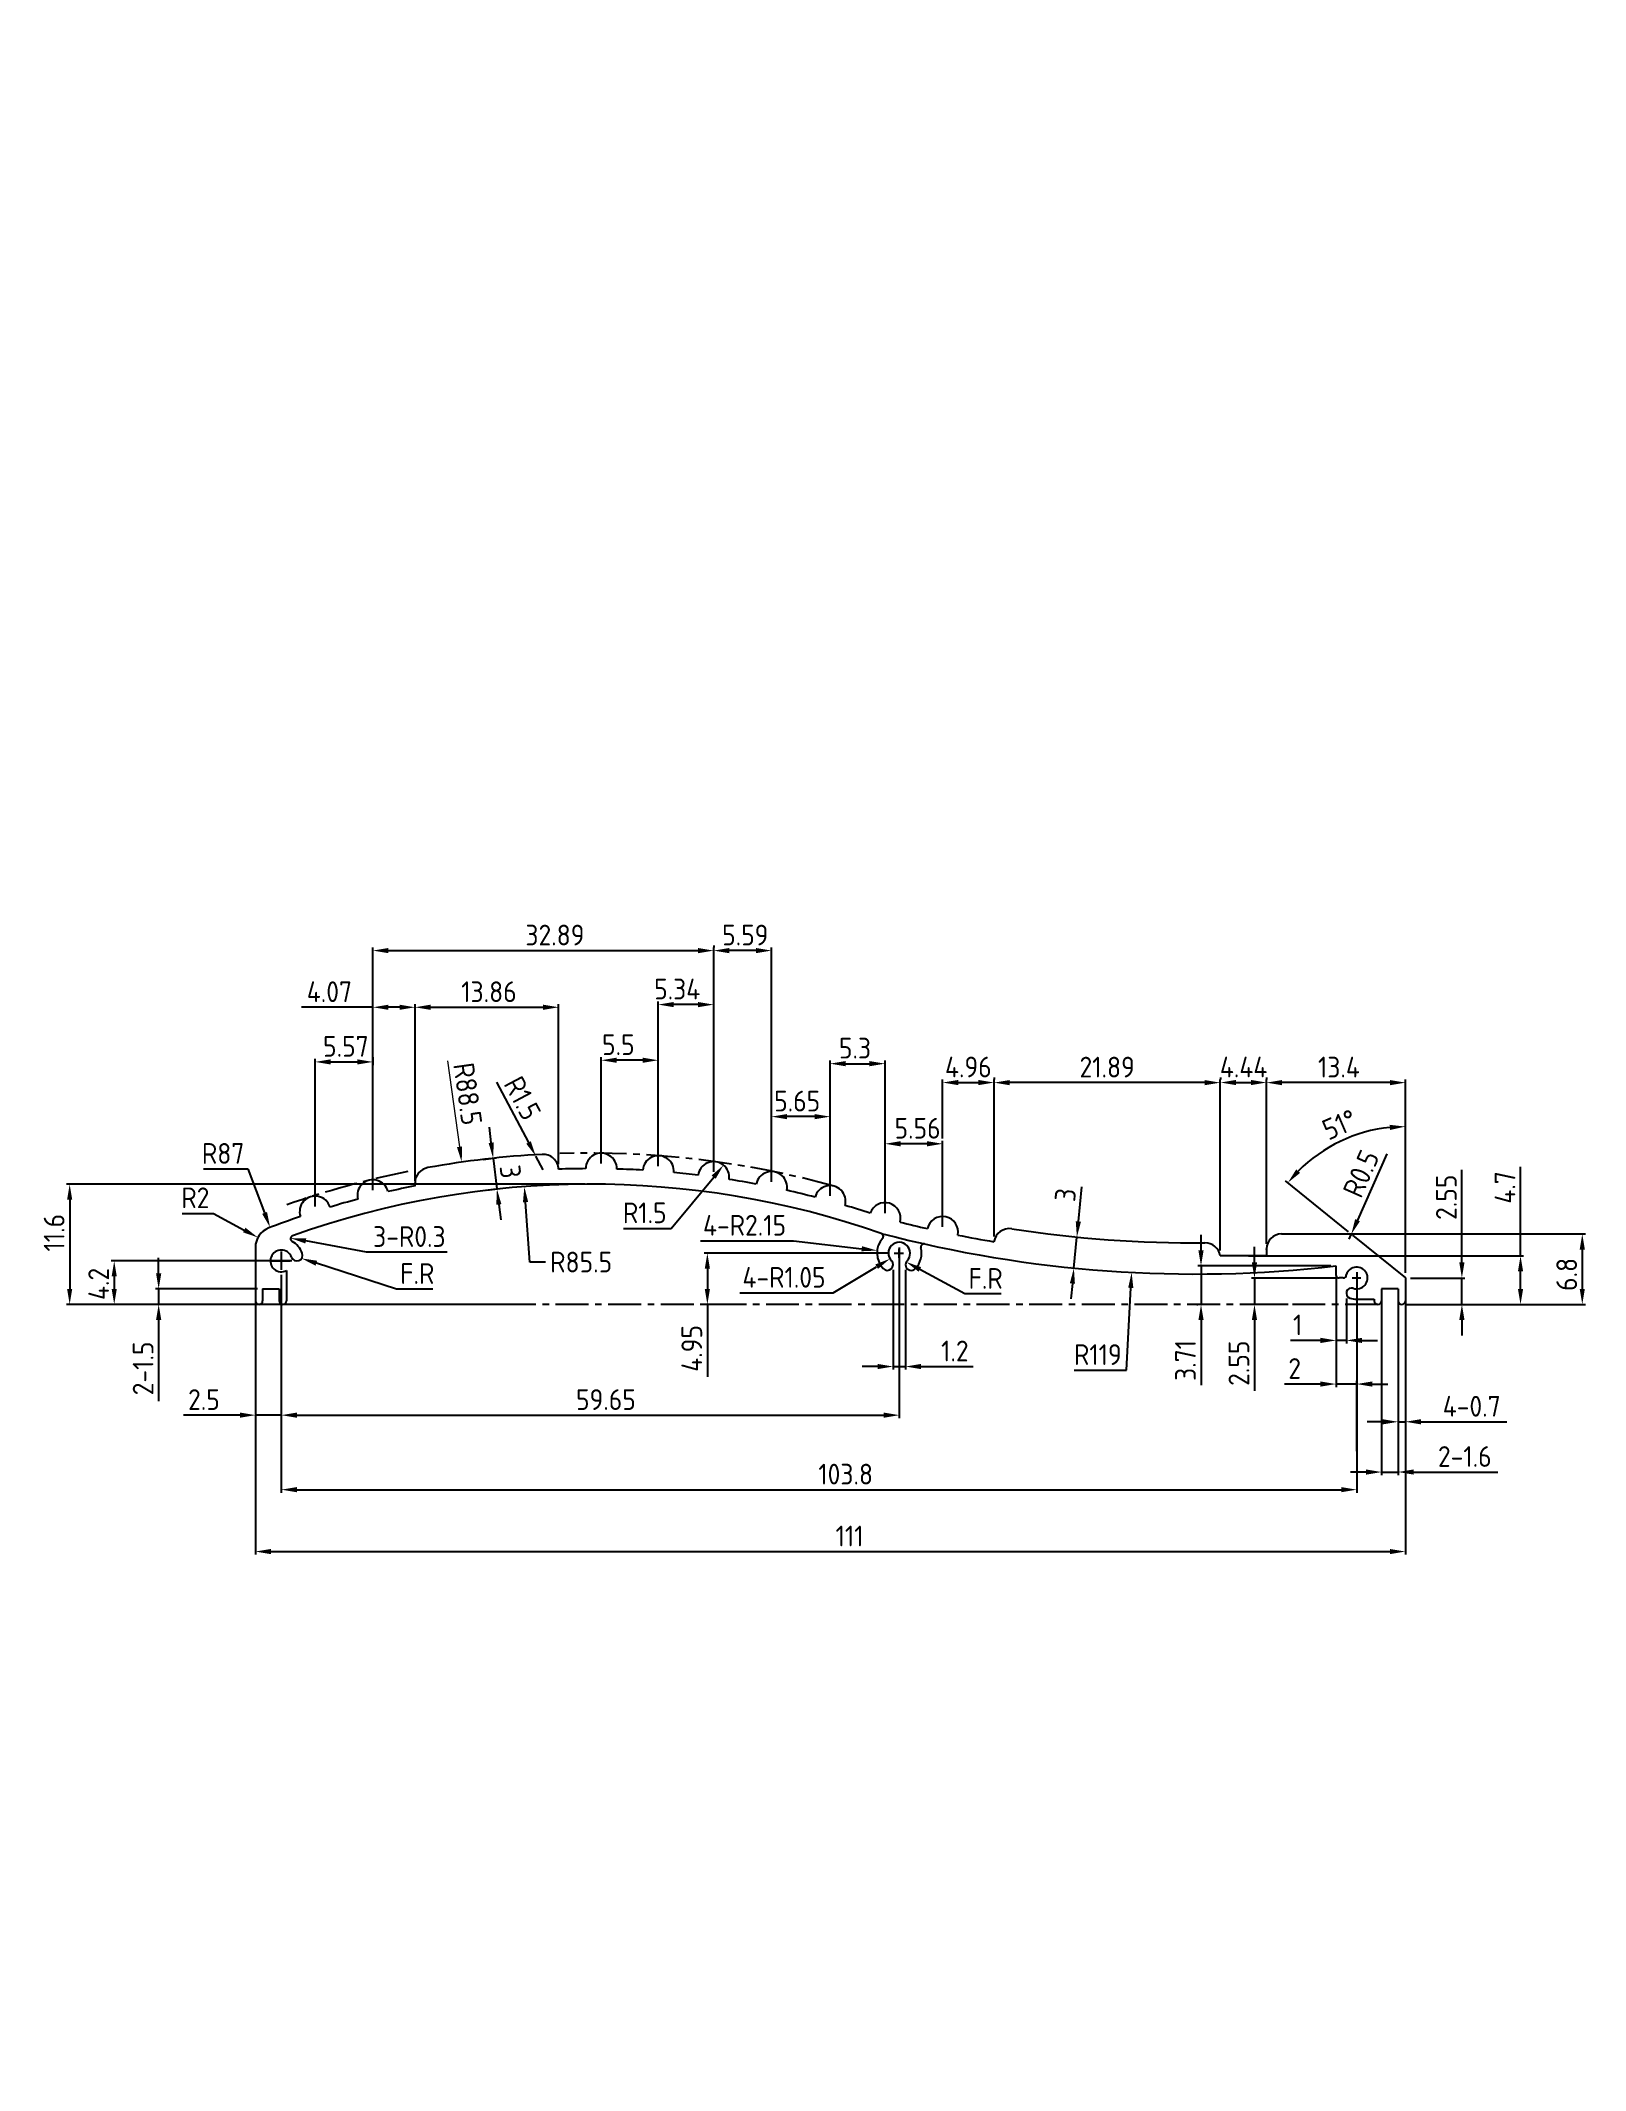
# Model space of a CAD drawing. Header units: millimetres. Extents: x -8 to 141, y -48 to 148.
import ezdxf

# ---------------------------------------------------------------- set-up
doc = ezdxf.new("R2010")
doc.units = ezdxf.units.MM
doc.header["$LTSCALE"] = 0.1
doc.linetypes.add('CENTER', pattern=[50.8, 31.75, -6.35, 6.35, -6.35])
doc.layers.get('0').update_dxf_attribs({"lineweight": 25})
doc.layers.add('图层1', color=7, linetype='Continuous', lineweight=20)
doc.layers.add('图层2', color=7, linetype='Continuous')
doc.layers.add('图层3', color=1, linetype='CENTER')
doc.styles.get("Standard").update_dxf_attribs({"font": 'isocp2.shx'})
doc.dimstyles.new('比例1.5-1', dxfattribs={"dimtxt": 2, "dimasz": 1.5, "dimexe": 0.3, "dimexo": 0.5, "dimgap": 0.5, "dimtad": 1, "dimdsep": 46, "dimtxsty": 'Standard', "dimcen": 0, "dimclrd": 5, "dimclre": 5, "dimadec": 3, "dimazin": 2, "dimtfac": 1, "dimtmove": 0, "dimatfit": 3, "dimfxl": 0, "dimarcsym": 0})
doc.dimstyles.new('比例1.5-1$4', dxfattribs={"dimtxt": 2, "dimasz": 1.5, "dimexe": 0.3, "dimexo": 0.5, "dimgap": 0.5, "dimtad": 1, "dimtih": 1, "dimtoh": 1, "dimdsep": 46, "dimtxsty": 'Standard', "dimcen": 0, "dimclrd": 5, "dimclre": 5, "dimadec": 3, "dimazin": 2, "dimtfac": 1, "dimtofl": 0, "dimtmove": 0, "dimatfit": 3, "dimfxl": 0, "dimarcsym": 0})

msp = doc.modelspace()

# ---------------------------------------------------------------- texts
at = {"layer": '图层1', "insert": (33.103, 45.895), "char_height": 2, "attachment_point": 5, "rotation": 278.06137}
msp.add_mtext('R88.5', dxfattribs=at)

# ---------------------------------------------------------------- blocks, each defined once
blk = doc.blocks.new('*D4')
at = {"layer": 'Defpoints', "color": 0}
for p in [(15.11, 28.93), (12.61, 27.04), (12.61, 14.9)]:
    blk.add_point(p, dxfattribs=at)
at = {"layer": '图层1', "color": 5, "lineweight": -2}
for p, q in [((15.11, 28.43), (15.11, 14.6)), ((12.61, 26.54), (12.61, 14.6)), ((11.11, 14.9), (5.67, 14.9)), ((15.11, 14.9), (12.61, 14.9)), ((16.61, 14.9), (18.11, 14.9))]:
    blk.add_line(p, q, dxfattribs=at)
at = {"layer": '图层1', "color": 5}
for points in [[(11.11, 15.15), (11.11, 14.65), (12.61, 14.9)], [(16.61, 15.15), (16.61, 14.65), (15.11, 14.9)]]:
    blk.add_solid(points, dxfattribs=at)
at = {"layer": '图层1', "color": 0, "insert": (7.64, 16.4), "char_height": 2, "attachment_point": 5}
blk.add_mtext('2.5', dxfattribs=at)
blk = doc.blocks.new('*D5')
at = {"layer": 'Defpoints', "color": 0}
for p in [(74.76, 31.58), (15.11, 22.26), (74.76, 14.9)]:
    blk.add_point(p, dxfattribs=at)
at = {"layer": '图层1', "color": 5, "lineweight": -2}
for p, q in [((74.76, 31.08), (74.76, 14.6)), ((15.11, 21.76), (15.11, 14.6)), ((16.61, 14.9), (73.26, 14.9))]:
    blk.add_line(p, q, dxfattribs=at)
at = {"layer": '图层1', "color": 5}
for points in [[(16.61, 15.15), (16.61, 14.65), (15.11, 14.9)], [(73.26, 15.15), (73.26, 14.65), (74.76, 14.9)]]:
    blk.add_solid(points, dxfattribs=at)
at = {"layer": '图层1', "color": 0, "insert": (46.44, 16.4), "char_height": 2, "attachment_point": 5}
blk.add_mtext('59.65', dxfattribs=at)
blk = doc.blocks.new('*D6')
at = {"layer": 'Defpoints', "color": 0}
for p in [(118.91, 29.18), (15.11, 18.18), (118.91, 7.71)]:
    blk.add_point(p, dxfattribs=at)
at = {"layer": '图层1', "color": 5, "lineweight": -2}
for p, q in [((118.91, 28.68), (118.91, 7.41)), ((15.11, 17.68), (15.11, 7.41)), ((16.61, 7.71), (117.41, 7.71))]:
    blk.add_line(p, q, dxfattribs=at)
at = {"layer": '图层1', "color": 5}
for points in [[(16.61, 7.96), (16.61, 7.46), (15.11, 7.71)], [(117.41, 7.96), (117.41, 7.46), (118.91, 7.71)]]:
    blk.add_solid(points, dxfattribs=at)
at = {"layer": '图层1', "color": 0, "insert": (69.58, 9.21), "char_height": 2, "attachment_point": 5}
blk.add_mtext('103.8', dxfattribs=at)
blk = doc.blocks.new('*D7')
at = {"layer": 'Defpoints', "color": 0}
for p in [(123.61, 27.03), (12.61, 23.89), (123.61, 1.74)]:
    blk.add_point(p, dxfattribs=at)
at = {"layer": '图层1', "color": 5, "lineweight": -2}
for p, q in [((123.61, 26.53), (123.61, 1.44)), ((12.61, 23.39), (12.61, 1.44)), ((14.11, 1.74), (122.11, 1.74))]:
    blk.add_line(p, q, dxfattribs=at)
at = {"layer": '图层1', "color": 5}
for points in [[(14.11, 1.99), (14.11, 1.49), (12.61, 1.74)], [(122.11, 1.99), (122.11, 1.49), (123.61, 1.74)]]:
    blk.add_solid(points, dxfattribs=at)
at = {"layer": '图层1', "color": 0, "insert": (69.96, 3.24), "char_height": 2, "attachment_point": 5}
blk.add_mtext('111', dxfattribs=at)
blk = doc.blocks.new('*D8')
at = {"layer": 'Defpoints', "color": 0}
for p in [(122.91, 26.51), (123.61, 26.53), (123.61, 14.26)]:
    blk.add_point(p, dxfattribs=at)
at = {"layer": '图层1', "color": 5, "lineweight": -2}
for p, q in [((122.91, 26.01), (122.91, 13.96)), ((123.61, 26.03), (123.61, 13.96)), ((121.41, 14.26), (119.91, 14.26)), ((122.91, 14.26), (123.61, 14.26)), ((125.11, 14.26), (133.41, 14.26))]:
    blk.add_line(p, q, dxfattribs=at)
at = {"layer": '图层1', "color": 5}
for points in [[(121.41, 14.51), (121.41, 14.01), (122.91, 14.26)], [(125.11, 14.51), (125.11, 14.01), (123.61, 14.26)]]:
    blk.add_solid(points, dxfattribs=at)
at = {"layer": '图层1', "color": 0, "insert": (130.01, 15.76), "char_height": 2, "attachment_point": 5}
blk.add_mtext('4-0.7', dxfattribs=at)
blk = doc.blocks.new('*D9')
at = {"layer": 'Defpoints', "color": 0}
for p in [(121.31, 26.51), (122.91, 26.51), (122.91, 9.41)]:
    blk.add_point(p, dxfattribs=at)
at = {"layer": '图层1', "color": 5, "lineweight": -2}
for p, q in [((121.31, 26.01), (121.31, 9.11)), ((122.91, 26.01), (122.91, 9.11)), ((119.81, 9.41), (118.31, 9.41)), ((121.31, 9.41), (122.91, 9.41)), ((124.41, 9.41), (132.52, 9.41))]:
    blk.add_line(p, q, dxfattribs=at)
at = {"layer": '图层1', "color": 5}
for points in [[(119.81, 9.66), (119.81, 9.16), (121.31, 9.41)], [(124.41, 9.66), (124.41, 9.16), (122.91, 9.41)]]:
    blk.add_solid(points, dxfattribs=at)
at = {"layer": '图层1', "color": 0, "insert": (129.34, 10.91), "char_height": 2, "attachment_point": 5}
blk.add_mtext('2-1.6', dxfattribs=at)
blk = doc.blocks.new('*D10')
at = {"layer": 'Defpoints', "color": 0}
for p in [(3.27, 27.08), (12.96, 25.58), (13.31, 27.08)]:
    blk.add_point(p, dxfattribs=at)
at = {"layer": '图层1', "color": 5, "lineweight": -2}
for p, q in [((3.27, 28.58), (3.27, 30.08)), ((12.81, 27.08), (2.97, 27.08)), ((12.46, 25.58), (2.97, 25.58)), ((3.27, 27.08), (3.27, 25.58)), ((3.27, 24.08), (3.27, 16.25))]:
    blk.add_line(p, q, dxfattribs=at)
at = {"layer": '图层1', "color": 5}
for points in [[(3.02, 28.58), (3.52, 28.58), (3.27, 27.08)], [(3.02, 24.08), (3.52, 24.08), (3.27, 25.58)]]:
    blk.add_solid(points, dxfattribs=at)
at = {"layer": '图层1', "color": 0, "insert": (1.77, 19.41), "char_height": 2, "attachment_point": 5, "rotation": 90}
blk.add_mtext('2-1.5', dxfattribs=at)
blk = doc.blocks.new('*D11')
at = {"layer": 'Defpoints', "color": 0}
for p in [(123.61, 28.13), (123.26, 25.58), (129.06, 25.58)]:
    blk.add_point(p, dxfattribs=at)
at = {"layer": '图层1', "color": 5, "lineweight": -2}
for p, q in [((129.06, 29.63), (129.06, 38.58)), ((124.11, 28.13), (129.36, 28.13)), ((129.06, 25.58), (129.06, 28.13)), ((123.76, 25.58), (129.36, 25.58)), ((129.06, 24.08), (129.06, 22.58))]:
    blk.add_line(p, q, dxfattribs=at)
at = {"layer": '图层1', "color": 5}
for points in [[(128.81, 29.63), (129.31, 29.63), (129.06, 28.13)], [(128.81, 24.08), (129.31, 24.08), (129.06, 25.58)]]:
    blk.add_solid(points, dxfattribs=at)
at = {"layer": '图层1', "color": 0, "insert": (127.56, 35.92), "char_height": 2, "attachment_point": 5, "rotation": 90}
blk.add_mtext('2.55', dxfattribs=at)
blk = doc.blocks.new('*D12')
at = {"layer": 'Defpoints', "color": 0}
for p in [(117.54, 32.38), (126.73, 25.58), (140.68, 25.58)]:
    blk.add_point(p, dxfattribs=at)
at = {"layer": '图层1', "color": 5, "lineweight": -2}
for p, q in [((118.04, 32.38), (140.98, 32.38)), ((140.68, 30.88), (140.68, 27.08)), ((127.23, 25.58), (140.98, 25.58))]:
    blk.add_line(p, q, dxfattribs=at)
at = {"layer": '图层1', "color": 5}
for points in [[(140.43, 30.88), (140.93, 30.88), (140.68, 32.38)], [(140.43, 27.08), (140.93, 27.08), (140.68, 25.58)]]:
    blk.add_solid(points, dxfattribs=at)
at = {"layer": '图层1', "color": 0, "insert": (139.18, 28.48), "char_height": 2, "attachment_point": 5, "rotation": 90}
blk.add_mtext('6.8', dxfattribs=at)
blk = doc.blocks.new('*D13')
at = {"layer": 'Defpoints', "color": 0}
for p in [(117.41, 28.13), (109.04, 25.58), (112.8, 25.58)]:
    blk.add_point(p, dxfattribs=at)
at = {"layer": '图层1', "color": 5, "lineweight": -2}
for p, q in [((109.04, 29.63), (109.04, 31.13)), ((116.91, 28.13), (108.74, 28.13)), ((109.04, 28.13), (109.04, 25.58)), ((112.3, 25.58), (108.74, 25.58)), ((109.04, 24.08), (109.04, 17.25))]:
    blk.add_line(p, q, dxfattribs=at)
at = {"layer": '图层1', "color": 5}
for points in [[(108.79, 29.63), (109.29, 29.63), (109.04, 28.13)], [(108.79, 24.08), (109.29, 24.08), (109.04, 25.58)]]:
    blk.add_solid(points, dxfattribs=at)
at = {"layer": '图层1', "color": 0, "insert": (107.54, 19.91), "char_height": 2, "attachment_point": 5, "rotation": 90}
blk.add_mtext('2.55', dxfattribs=at)
blk = doc.blocks.new('*D14')
at = {"layer": 'Defpoints', "color": 0}
for p in [(115.44, 40.24), (118.5, 32.27), (123.61, 28.13), (123.61, 28.13), (123.61, 25.93)]:
    blk.add_point(p, dxfattribs=at)
at = {"layer": '图层1', "color": 5, "lineweight": -2}
for p, q in [((123.61, 28.63), (123.61, 43.04)), ((118.11, 32.58), (112.02, 37.51))]:
    blk.add_line(p, q, dxfattribs=at)
blk.add_arc((123.61, 28.13), 14.61, 95.8867, 135.1133, dxfattribs=at)
at = {"layer": '图层1', "color": 5}
for points in [[(122.1, 42.91), (122.12, 42.41), (123.61, 42.74)], [(113.44, 38.27), (113.07, 38.61), (112.26, 37.32)]]:
    blk.add_solid(points, dxfattribs=at)
at = {"layer": '图层1', "color": 0, "insert": (117.26, 42.93), "char_height": 2, "attachment_point": 5, "rotation": 23.2185}
blk.add_mtext('51°', dxfattribs=at)
blk = doc.blocks.new('*D15')
at = {"layer": 'Defpoints', "color": 0}
for p in [(118.18, 31.88), (118.38, 32.34)]:
    blk.add_point(p, dxfattribs=at)
at = {"layer": '图层1', "color": 5, "lineweight": -2}
for p, q in [((121.8, 40.1), (118.99, 33.71)), ((118.18, 31.88), (118.38, 32.34))]:
    blk.add_line(p, q, dxfattribs=at)
at = {"layer": '图层1', "color": 5}
blk.add_solid([(118.76, 33.81), (119.22, 33.61), (118.38, 32.34)], dxfattribs=at)
at = {"layer": '图层1', "color": 0, "insert": (119.33, 38.2), "char_height": 2, "attachment_point": 5, "rotation": 66.2158}
blk.add_mtext('R0.5', dxfattribs=at)
blk = doc.blocks.new('*D16')
at = {"layer": 'Defpoints', "color": 0}
for p in [(74.16, 29.42), (75.36, 29.42), (75.36, 19.59)]:
    blk.add_point(p, dxfattribs=at)
at = {"layer": '图层1', "color": 5, "lineweight": -2}
for p, q in [((74.16, 28.92), (74.16, 19.29)), ((75.36, 28.92), (75.36, 19.29)), ((72.66, 19.59), (71.16, 19.59)), ((74.16, 19.59), (75.36, 19.59)), ((76.86, 19.59), (81.88, 19.59))]:
    blk.add_line(p, q, dxfattribs=at)
at = {"layer": '图层1', "color": 5}
for points in [[(72.66, 19.84), (72.66, 19.34), (74.16, 19.59)], [(76.86, 19.84), (76.86, 19.34), (75.36, 19.59)]]:
    blk.add_solid(points, dxfattribs=at)
at = {"layer": '图层1', "color": 0, "insert": (80.12, 21.09), "char_height": 2, "attachment_point": 5}
blk.add_mtext('1.2', dxfattribs=at)
blk = doc.blocks.new('*D17')
at = {"layer": 'Defpoints', "color": 0}
for p in [(75.42, 29.68), (75.91, 29.42)]:
    blk.add_point(p, dxfattribs=at)
at = {"layer": '图层1', "color": 5, "lineweight": -2}
for p, q in [((81.09, 26.59), (76.74, 28.96)), ((84.59, 26.59), (81.09, 26.59))]:
    blk.add_line(p, q, dxfattribs=at)
at = {"layer": '图层1', "color": 5}
blk.add_solid([(76.86, 29.18), (76.62, 28.74), (75.42, 29.68)], dxfattribs=at)
at = {"layer": '图层1', "color": 0, "insert": (83.09, 28.09), "char_height": 2, "attachment_point": 5}
blk.add_mtext('F.R', dxfattribs=at)
blk = doc.blocks.new('*D18')
at = {"layer": 'Defpoints', "color": 0}
for p in [(73.86, 29.99), (74.76, 30.53)]:
    blk.add_point(p, dxfattribs=at)
at = {"layer": '图层1', "color": 5, "lineweight": -2}
for p, q in [((68.37, 26.7), (72.57, 29.22)), ((59.38, 26.7), (68.37, 26.7))]:
    blk.add_line(p, q, dxfattribs=at)
at = {"layer": '图层1', "color": 5}
blk.add_solid([(72.44, 29.44), (72.7, 29.01), (73.86, 29.99)], dxfattribs=at)
at = {"layer": '图层1', "color": 0, "insert": (63.63, 28.2), "char_height": 2, "attachment_point": 5}
blk.add_mtext('4-R1.05', dxfattribs=at)
blk = doc.blocks.new('*D19')
at = {"layer": 'Defpoints', "color": 0}
for p in [(16.54, 30.19), (17.06, 30.02)]:
    blk.add_point(p, dxfattribs=at)
at = {"layer": '图层1', "color": 5, "lineweight": -2}
for p, q in [((26.23, 27.06), (18.49, 29.56)), ((29.73, 27.06), (26.23, 27.06))]:
    blk.add_line(p, q, dxfattribs=at)
at = {"layer": '图层1', "color": 5}
blk.add_solid([(18.57, 29.8), (18.41, 29.32), (17.06, 30.02)], dxfattribs=at)
at = {"layer": '图层1', "color": 0, "insert": (28.23, 28.56), "char_height": 2, "attachment_point": 5}
blk.add_mtext('F.R', dxfattribs=at)
blk = doc.blocks.new('*D20')
at = {"layer": 'Defpoints', "color": 0}
for p in [(12.85, 32.04), (14.61, 31.09)]:
    blk.add_point(p, dxfattribs=at)
at = {"layer": '图层1', "color": 5, "lineweight": -2}
for p, q in [((5.55, 34.37), (8.57, 34.37)), ((8.57, 34.37), (11.53, 32.76))]:
    blk.add_line(p, q, dxfattribs=at)
at = {"layer": '图层1', "color": 5}
blk.add_solid([(11.65, 32.98), (11.41, 32.54), (12.85, 32.04)], dxfattribs=at)
at = {"layer": '图层1', "color": 0, "insert": (6.81, 35.87), "char_height": 2, "attachment_point": 5}
blk.add_mtext('R2', dxfattribs=at)
blk = doc.blocks.new('*D21')
at = {"layer": 'Defpoints', "color": 0}
for p in [(14.03, 33.01), (44.93, -48.32)]:
    blk.add_point(p, dxfattribs=at)
at = {"layer": '图层1', "color": 5, "lineweight": -2}
for p, q in [((7.59, 38.65), (11.89, 38.65)), ((11.89, 38.65), (13.5, 34.41))]:
    blk.add_line(p, q, dxfattribs=at)
at = {"layer": '图层1', "color": 5}
blk.add_solid([(13.73, 34.5), (13.26, 34.32), (14.03, 33.01)], dxfattribs=at)
at = {"layer": '图层1', "color": 0, "insert": (9.49, 40.15), "char_height": 2, "attachment_point": 5}
blk.add_mtext('R87', dxfattribs=at)
blk = doc.blocks.new('*D22')
at = {"layer": 'Defpoints', "color": 0}
for p in [(56.84, 37.86), (57.79, 39.02)]:
    blk.add_point(p, dxfattribs=at)
at = {"layer": '图层1', "color": 5, "lineweight": -2}
for p, q in [((52.73, 32.92), (56.84, 37.86)), ((48.15, 32.92), (52.73, 32.92))]:
    blk.add_line(p, q, dxfattribs=at)
at = {"layer": '图层1', "color": 5}
blk.add_solid([(56.64, 38.02), (57.03, 37.7), (57.79, 39.02)], dxfattribs=at)
at = {"layer": '图层1', "color": 0, "insert": (50.19, 34.42), "char_height": 2, "attachment_point": 5}
blk.add_mtext('R1.5', dxfattribs=at)
blk = doc.blocks.new('*D23')
at = {"layer": 'Defpoints', "color": 0}
for p in [(34.09, 39.51), (34.45, 36.54), (35.92, 36.72)]:
    blk.add_point(p, dxfattribs=at)
at = {"layer": '图层1', "color": 5, "lineweight": -2}
for p, q in [((35.37, 41.18), (35.19, 42.67)), ((34.58, 39.58), (35.85, 39.73)), ((35.55, 39.7), (35.92, 36.72)), ((34.95, 36.6), (36.22, 36.76)), ((36.11, 35.23), (36.29, 33.74))]:
    blk.add_line(p, q, dxfattribs=at)
at = {"layer": '图层1', "color": 5}
for points in [[(35.62, 41.22), (35.12, 41.15), (35.55, 39.7)], [(36.35, 35.26), (35.86, 35.2), (35.92, 36.72)]]:
    blk.add_solid(points, dxfattribs=at)
at = {"layer": '图层1', "color": 0, "insert": (37.23, 38.39), "char_height": 2, "attachment_point": 5, "rotation": 277.0395}
blk.add_mtext('3', dxfattribs=at)
blk = doc.blocks.new('*D24')
at = {"layer": 'Defpoints', "color": 0}
for p in [(38.57, 36.94), (44.93, -48.32)]:
    blk.add_point(p, dxfattribs=at)
at = {"layer": '图层1', "color": 5, "lineweight": -2}
for p, q in [((39.11, 29.67), (38.68, 35.45)), ((40.61, 29.67), (39.11, 29.67))]:
    blk.add_line(p, q, dxfattribs=at)
at = {"layer": '图层1', "color": 5}
blk.add_solid([(38.93, 35.47), (38.43, 35.43), (38.57, 36.94)], dxfattribs=at)
at = {"layer": '图层1', "color": 0, "insert": (44.05, 29.67), "char_height": 2, "attachment_point": 5}
blk.add_mtext('R85.5', dxfattribs=at)
blk = doc.blocks.new('*D25')
at = {"layer": 'Defpoints', "color": 0}
for p in [(74.28, 30.53), (56.23, 25.58), (60, 25.58)]:
    blk.add_point(p, dxfattribs=at)
at = {"layer": '图层1', "color": 5, "lineweight": -2}
for p, q in [((73.78, 30.53), (55.93, 30.53)), ((56.23, 29.03), (56.23, 27.08)), ((59.5, 25.58), (55.93, 25.58)), ((56.23, 25.58), (56.23, 18.59))]:
    blk.add_line(p, q, dxfattribs=at)
at = {"layer": '图层1', "color": 5}
for points in [[(55.98, 29.03), (56.48, 29.03), (56.23, 30.53)], [(55.98, 27.08), (56.48, 27.08), (56.23, 25.58)]]:
    blk.add_solid(points, dxfattribs=at)
at = {"layer": '图层1', "color": 0, "insert": (54.73, 21.34), "char_height": 2, "attachment_point": 5, "rotation": 90}
blk.add_mtext('4.95', dxfattribs=at)
blk = doc.blocks.new('*D26')
at = {"layer": 'Defpoints', "color": 0}
for p in [(72.62, 30.78), (74.76, 30.53)]:
    blk.add_point(p, dxfattribs=at)
at = {"layer": '图层1', "color": 5, "lineweight": -2}
for p, q in [((55.58, 31.72), (64.56, 31.72)), ((64.56, 31.72), (71.13, 30.95))]:
    blk.add_line(p, q, dxfattribs=at)
at = {"layer": '图层1', "color": 5}
blk.add_solid([(71.16, 31.2), (71.1, 30.71), (72.62, 30.78)], dxfattribs=at)
at = {"layer": '图层1', "color": 0, "insert": (59.82, 33.22), "char_height": 2, "attachment_point": 5}
blk.add_mtext('4-R2.15', dxfattribs=at)
blk = doc.blocks.new('*D27')
at = {"layer": 'Defpoints', "color": 0}
for p in [(110.21, 46.98), (110.21, 30.93), (123.61, 28.13)]:
    blk.add_point(p, dxfattribs=at)
at = {"layer": '图层1', "color": 5, "lineweight": -2}
for p, q in [((110.21, 31.43), (110.21, 47.28)), ((123.61, 28.63), (123.61, 47.28)), ((122.11, 46.98), (111.71, 46.98))]:
    blk.add_line(p, q, dxfattribs=at)
at = {"layer": '图层1', "color": 5}
for points in [[(111.71, 47.23), (111.71, 46.73), (110.21, 46.98)], [(122.11, 47.23), (122.11, 46.73), (123.61, 46.98)]]:
    blk.add_solid(points, dxfattribs=at)
at = {"layer": '图层1', "color": 0, "insert": (117.19, 48.48), "char_height": 2, "attachment_point": 5}
blk.add_mtext('13.4', dxfattribs=at)
blk = doc.blocks.new('*D28')
at = {"layer": 'Defpoints', "color": 0}
for p in [(83.9, 46.98), (83.9, 31.63), (105.74, 30.28)]:
    blk.add_point(p, dxfattribs=at)
at = {"layer": '图层1', "color": 5, "lineweight": -2}
for p, q in [((83.9, 32.13), (83.9, 47.28)), ((105.74, 30.78), (105.74, 47.28)), ((104.24, 46.98), (85.4, 46.98))]:
    blk.add_line(p, q, dxfattribs=at)
at = {"layer": '图层1', "color": 5}
for points in [[(85.4, 47.23), (85.4, 46.73), (83.9, 46.98)], [(104.24, 47.23), (104.24, 46.73), (105.74, 46.98)]]:
    blk.add_solid(points, dxfattribs=at)
at = {"layer": '图层1', "color": 0, "insert": (94.82, 48.48), "char_height": 2, "attachment_point": 5}
blk.add_mtext('21.89', dxfattribs=at)
blk = doc.blocks.new('*D29')
at = {"layer": 'Defpoints', "color": 0}
for p in [(73.38, 41.08), (73.38, 33.9), (78.94, 32.57)]:
    blk.add_point(p, dxfattribs=at)
at = {"layer": '图层1', "color": 5, "lineweight": -2}
for p, q in [((73.38, 34.4), (73.38, 41.38)), ((78.94, 33.07), (78.94, 41.38)), ((77.44, 41.08), (74.88, 41.08))]:
    blk.add_line(p, q, dxfattribs=at)
at = {"layer": '图层1', "color": 5}
for points in [[(74.88, 41.33), (74.88, 40.83), (73.38, 41.08)], [(77.44, 41.33), (77.44, 40.83), (78.94, 41.08)]]:
    blk.add_solid(points, dxfattribs=at)
at = {"layer": '图层1', "color": 0, "insert": (76.52, 42.58), "char_height": 2, "attachment_point": 5}
blk.add_mtext('5.56', dxfattribs=at)
blk = doc.blocks.new('*D30')
at = {"layer": 'Defpoints', "color": 0}
for p in [(73.38, 48.81), (68.08, 35.55), (73.38, 33.9)]:
    blk.add_point(p, dxfattribs=at)
at = {"layer": '图层1', "color": 5, "lineweight": -2}
for p, q in [((68.08, 36.05), (68.08, 49.11)), ((73.38, 34.4), (73.38, 49.11)), ((69.58, 48.81), (71.88, 48.81))]:
    blk.add_line(p, q, dxfattribs=at)
at = {"layer": '图层1', "color": 5}
for points in [[(69.58, 49.06), (69.58, 48.56), (68.08, 48.81)], [(71.88, 49.06), (71.88, 48.56), (73.38, 48.81)]]:
    blk.add_solid(points, dxfattribs=at)
at = {"layer": '图层1', "color": 0, "insert": (70.48, 50.31), "char_height": 2, "attachment_point": 5}
blk.add_mtext('5.3', dxfattribs=at)
blk = doc.blocks.new('*D31')
at = {"layer": 'Defpoints', "color": 0}
for p in [(62.43, 43.7), (62.43, 36.9), (68.08, 35.55)]:
    blk.add_point(p, dxfattribs=at)
at = {"layer": '图层1', "color": 5, "lineweight": -2}
for p, q in [((62.43, 37.4), (62.43, 44)), ((66.58, 43.7), (63.93, 43.7)), ((68.08, 36.05), (68.08, 44))]:
    blk.add_line(p, q, dxfattribs=at)
at = {"layer": '图层1', "color": 5}
for points in [[(63.93, 43.95), (63.93, 43.45), (62.43, 43.7)], [(66.58, 43.95), (66.58, 43.45), (68.08, 43.7)]]:
    blk.add_solid(points, dxfattribs=at)
at = {"layer": '图层1', "color": 0, "insert": (64.9, 45.2), "char_height": 2, "attachment_point": 5}
blk.add_mtext('5.65', dxfattribs=at)
blk = doc.blocks.new('*D32')
at = {"layer": 'Defpoints', "color": 0}
for p in [(56.84, 59.72), (56.84, 37.86), (62.43, 36.9)]:
    blk.add_point(p, dxfattribs=at)
at = {"layer": '图层1', "color": 5, "lineweight": -2}
for p, q in [((56.84, 38.36), (56.84, 60.02)), ((60.93, 59.72), (58.34, 59.72)), ((62.43, 37.4), (62.43, 60.02))]:
    blk.add_line(p, q, dxfattribs=at)
at = {"layer": '图层1', "color": 5}
for points in [[(58.34, 59.97), (58.34, 59.47), (56.84, 59.72)], [(60.93, 59.97), (60.93, 59.47), (62.43, 59.72)]]:
    blk.add_solid(points, dxfattribs=at)
at = {"layer": '图层1', "color": 0, "insert": (59.89, 61.22), "char_height": 2, "attachment_point": 5}
blk.add_mtext('5.59', dxfattribs=at)
blk = doc.blocks.new('*D33')
at = {"layer": 'Defpoints', "color": 0}
for p in [(51.49, 54.51), (56.84, 44.37), (51.49, 38.43)]:
    blk.add_point(p, dxfattribs=at)
at = {"layer": '图层1', "color": 5, "lineweight": -2}
for p, q in [((51.49, 38.93), (51.49, 54.81)), ((55.34, 54.51), (52.99, 54.51)), ((56.84, 44.87), (56.84, 54.81))]:
    blk.add_line(p, q, dxfattribs=at)
at = {"layer": '图层1', "color": 5}
for points in [[(52.99, 54.76), (52.99, 54.26), (51.49, 54.51)], [(55.34, 54.76), (55.34, 54.26), (56.84, 54.51)]]:
    blk.add_solid(points, dxfattribs=at)
at = {"layer": '图层1', "color": 0, "insert": (53.32, 56.01), "char_height": 2, "attachment_point": 5}
blk.add_mtext('5.34', dxfattribs=at)
blk = doc.blocks.new('*D34')
at = {"layer": 'Defpoints', "color": 0}
for p in [(45.99, 49.14), (45.99, 38.68), (51.49, 38.43)]:
    blk.add_point(p, dxfattribs=at)
at = {"layer": '图层1', "color": 5, "lineweight": -2}
for p, q in [((45.99, 39.18), (45.99, 49.44)), ((49.99, 49.14), (47.49, 49.14)), ((51.49, 38.93), (51.49, 49.44))]:
    blk.add_line(p, q, dxfattribs=at)
at = {"layer": '图层1', "color": 5}
for points in [[(47.49, 49.39), (47.49, 48.89), (45.99, 49.14)], [(49.99, 49.39), (49.99, 48.89), (51.49, 49.14)]]:
    blk.add_solid(points, dxfattribs=at)
at = {"layer": '图层1', "color": 0, "insert": (47.64, 50.64), "char_height": 2, "attachment_point": 5}
blk.add_mtext('5.5', dxfattribs=at)
blk = doc.blocks.new('*D35')
at = {"layer": 'Defpoints', "color": 0}
for p in [(56.84, 59.72), (56.84, 59.72), (23.95, 36.11)]:
    blk.add_point(p, dxfattribs=at)
at = {"layer": '图层1', "color": 5, "lineweight": -2}
for p, q in [((23.95, 36.61), (23.95, 60.02)), ((25.45, 59.72), (55.34, 59.72)), ((56.84, 60.22), (56.84, 60.02))]:
    blk.add_line(p, q, dxfattribs=at)
at = {"layer": '图层1', "color": 5}
for points in [[(25.45, 59.97), (25.45, 59.47), (23.95, 59.72)], [(55.34, 59.97), (55.34, 59.47), (56.84, 59.72)]]:
    blk.add_solid(points, dxfattribs=at)
at = {"layer": '图层1', "color": 0, "insert": (41.52, 61.22), "char_height": 2, "attachment_point": 5}
blk.add_mtext('32.89', dxfattribs=at)
blk = doc.blocks.new('*D36')
at = {"layer": 'Defpoints', "color": 0}
for p in [(23.95, 49.94), (23.95, 48.98), (18.38, 34.53)]:
    blk.add_point(p, dxfattribs=at)
at = {"layer": '图层1', "color": 5, "lineweight": -2}
for p, q in [((18.38, 35.03), (18.38, 49.28)), ((19.88, 48.98), (22.45, 48.98)), ((23.95, 49.44), (23.95, 48.68))]:
    blk.add_line(p, q, dxfattribs=at)
at = {"layer": '图层1', "color": 5}
for points in [[(19.88, 49.23), (19.88, 48.73), (18.38, 48.98)], [(22.45, 49.23), (22.45, 48.73), (23.95, 48.98)]]:
    blk.add_solid(points, dxfattribs=at)
at = {"layer": '图层1', "color": 0, "insert": (21.34, 50.48), "char_height": 2, "attachment_point": 5}
blk.add_mtext('5.57', dxfattribs=at)
blk = doc.blocks.new('*D37')
at = {"layer": 'Defpoints', "color": 0}
for p in [(23.95, 54.25), (23.95, 48.68), (28.02, 37.02)]:
    blk.add_point(p, dxfattribs=at)
at = {"layer": '图层1', "color": 5, "lineweight": -2}
for p, q in [((23.95, 54.25), (17.05, 54.25)), ((23.95, 49.18), (23.95, 54.55)), ((26.52, 54.25), (25.45, 54.25)), ((28.02, 37.52), (28.02, 54.55))]:
    blk.add_line(p, q, dxfattribs=at)
at = {"layer": '图层1', "color": 5}
for points in [[(25.45, 54.5), (25.45, 54), (23.95, 54.25)], [(26.52, 54.5), (26.52, 54), (28.02, 54.25)]]:
    blk.add_solid(points, dxfattribs=at)
at = {"layer": '图层1', "color": 0, "insert": (19.75, 55.75), "char_height": 2, "attachment_point": 5}
blk.add_mtext('4.07', dxfattribs=at)
blk = doc.blocks.new('*D38')
at = {"layer": 'Defpoints', "color": 0}
for p in [(41.87, 54.25), (28.02, 46.03), (41.87, 38.63)]:
    blk.add_point(p, dxfattribs=at)
at = {"layer": '图层1', "color": 5, "lineweight": -2}
for p, q in [((28.02, 46.53), (28.02, 54.55)), ((29.52, 54.25), (40.37, 54.25)), ((41.87, 39.13), (41.87, 54.55))]:
    blk.add_line(p, q, dxfattribs=at)
at = {"layer": '图层1', "color": 5}
for points in [[(29.52, 54.5), (29.52, 54), (28.02, 54.25)], [(40.37, 54.5), (40.37, 54), (41.87, 54.25)]]:
    blk.add_solid(points, dxfattribs=at)
at = {"layer": '图层1', "color": 0, "insert": (35.15, 55.75), "char_height": 2, "attachment_point": 5}
blk.add_mtext('13.86', dxfattribs=at)
blk = doc.blocks.new('*D39')
at = {"layer": 'Defpoints', "color": 0}
for p in [(39.67, 39.89), (40.38, 38.56)]:
    blk.add_point(p, dxfattribs=at)
at = {"layer": '图层1', "color": 5, "lineweight": -2}
for p, q in [((35.88, 47.02), (38.97, 41.21)), ((40.38, 38.56), (39.67, 39.89))]:
    blk.add_line(p, q, dxfattribs=at)
at = {"layer": '图层1', "color": 5}
blk.add_solid([(39.19, 41.33), (38.75, 41.09), (39.67, 39.89)], dxfattribs=at)
at = {"layer": '图层1', "color": 0, "insert": (38.39, 45.48), "char_height": 2, "attachment_point": 5, "rotation": 298.0012}
blk.add_mtext('R1.5', dxfattribs=at)
blk = doc.blocks.new('*D40')
at = {"layer": 'Defpoints', "color": 0}
for p in [(16.61, 29.78), (-1.02, 25.58), (15.11, 25.58)]:
    blk.add_point(p, dxfattribs=at)
at = {"layer": '图层1', "color": 5, "lineweight": -2}
for p, q in [((16.11, 29.78), (-1.32, 29.78)), ((-1.02, 28.28), (-1.02, 27.08)), ((14.61, 25.58), (-1.32, 25.58))]:
    blk.add_line(p, q, dxfattribs=at)
at = {"layer": '图层1', "color": 5}
for points in [[(-1.27, 28.28), (-0.77, 28.28), (-1.02, 29.78)], [(-1.27, 27.08), (-0.77, 27.08), (-1.02, 25.58)]]:
    blk.add_solid(points, dxfattribs=at)
at = {"layer": '图层1', "color": 0, "insert": (-2.52, 27.56), "char_height": 2, "attachment_point": 5, "rotation": 90}
blk.add_mtext('4.2', dxfattribs=at)
blk = doc.blocks.new('*D41')
at = {"layer": 'Defpoints', "color": 0}
for p in [(105.77, 46.98), (110.21, 46.99), (110.21, 46.98)]:
    blk.add_point(p, dxfattribs=at)
at = {"layer": '图层1', "color": 5, "lineweight": -2}
for p, q in [((105.77, 47.48), (105.77, 47.29)), ((110.21, 47.48), (110.21, 47.29)), ((107.27, 46.99), (108.71, 46.99))]:
    blk.add_line(p, q, dxfattribs=at)
at = {"layer": '图层1', "color": 5}
for points in [[(107.27, 47.24), (107.27, 46.74), (105.77, 46.99)], [(108.71, 47.24), (108.71, 46.74), (110.21, 46.99)]]:
    blk.add_solid(points, dxfattribs=at)
at = {"layer": '图层1', "color": 0, "insert": (107.99, 48.49), "char_height": 2, "attachment_point": 5}
blk.add_mtext('4.44', dxfattribs=at)
blk = doc.blocks.new('*D42')
at = {"layer": 'Defpoints', "color": 0}
for p in [(83.9, 46.99), (83.9, 46.98), (78.94, 41.08)]:
    blk.add_point(p, dxfattribs=at)
at = {"layer": '图层1', "color": 5, "lineweight": -2}
for p, q in [((78.94, 41.58), (78.94, 47.29)), ((83.9, 47.48), (83.9, 47.29)), ((80.44, 46.99), (82.4, 46.99))]:
    blk.add_line(p, q, dxfattribs=at)
at = {"layer": '图层1', "color": 5}
for points in [[(80.44, 47.24), (80.44, 46.74), (78.94, 46.99)], [(82.4, 47.24), (82.4, 46.74), (83.9, 46.99)]]:
    blk.add_solid(points, dxfattribs=at)
at = {"layer": '图层1', "color": 0, "insert": (81.42, 48.49), "char_height": 2, "attachment_point": 5}
blk.add_mtext('4.96', dxfattribs=at)
blk = doc.blocks.new('*D43')
at = {"layer": 'Defpoints', "color": 0}
for p in [(107.97, 30.28), (131.44, 25.58), (134.72, 25.58)]:
    blk.add_point(p, dxfattribs=at)
at = {"layer": '图层1', "color": 5, "lineweight": -2}
for p, q in [((134.72, 30.28), (134.72, 38.87)), ((108.47, 30.28), (135.02, 30.28)), ((134.72, 27.08), (134.72, 28.78)), ((131.94, 25.58), (135.02, 25.58))]:
    blk.add_line(p, q, dxfattribs=at)
at = {"layer": '图层1', "color": 5}
for points in [[(134.47, 28.78), (134.97, 28.78), (134.72, 30.28)], [(134.47, 27.08), (134.97, 27.08), (134.72, 25.58)]]:
    blk.add_solid(points, dxfattribs=at)
at = {"layer": '图层1', "color": 0, "insert": (133.22, 36.87), "char_height": 2, "attachment_point": 5, "rotation": 90}
blk.add_mtext('4.7', dxfattribs=at)
blk = doc.blocks.new('*D44')
at = {"layer": 'Defpoints', "color": 0}
for p in [(103.32, 147.52), (97.18, 28.67)]:
    blk.add_point(p, dxfattribs=at)
at = {"layer": '图层1', "color": 5, "lineweight": -2}
for p, q in [((96.69, 19.24), (97.1, 27.18)), ((91.65, 19.24), (96.69, 19.24))]:
    blk.add_line(p, q, dxfattribs=at)
at = {"layer": '图层1', "color": 5}
blk.add_solid([(96.85, 27.19), (97.35, 27.16), (97.18, 28.67)], dxfattribs=at)
at = {"layer": '图层1', "color": 0, "insert": (93.92, 20.74), "char_height": 2, "attachment_point": 5}
blk.add_mtext('R119', dxfattribs=at)
blk = doc.blocks.new('*D45')
at = {"layer": 'Defpoints', "color": 0}
for p in [(116.91, 28.86), (118.91, 17.9), (118.91, 10.93)]:
    blk.add_point(p, dxfattribs=at)
at = {"layer": '图层1', "color": 5, "lineweight": -2}
for p, q in [((116.91, 28.36), (116.91, 17.6)), ((115.41, 17.9), (111.94, 17.9)), ((118.91, 17.9), (116.91, 17.9)), ((118.91, 11.43), (118.91, 18.2)), ((120.41, 17.9), (121.91, 17.9))]:
    blk.add_line(p, q, dxfattribs=at)
at = {"layer": '图层1', "color": 5}
for points in [[(115.41, 18.15), (115.41, 17.65), (116.91, 17.9)], [(120.41, 18.15), (120.41, 17.65), (118.91, 17.9)]]:
    blk.add_solid(points, dxfattribs=at)
at = {"layer": '图层1', "color": 0, "insert": (112.92, 19.4), "char_height": 2, "attachment_point": 5}
blk.add_mtext('2', dxfattribs=at)
blk = doc.blocks.new('*D46')
at = {"layer": 'Defpoints', "color": 0}
for p in [(116.91, 29.29), (103.88, 25.58), (103.98, 25.58)]:
    blk.add_point(p, dxfattribs=at)
at = {"layer": '图层1', "color": 5, "lineweight": -2}
for p, q in [((103.88, 30.79), (103.88, 32.29)), ((116.41, 29.29), (103.58, 29.29)), ((103.88, 29.29), (103.88, 25.58)), ((103.48, 25.58), (103.58, 25.58)), ((103.88, 24.08), (103.88, 17.78))]:
    blk.add_line(p, q, dxfattribs=at)
at = {"layer": '图层1', "color": 5}
for points in [[(103.63, 30.79), (104.13, 30.79), (103.88, 29.29)], [(103.63, 24.08), (104.13, 24.08), (103.88, 25.58)]]:
    blk.add_solid(points, dxfattribs=at)
at = {"layer": '图层1', "color": 0, "insert": (102.38, 20.18), "char_height": 2, "attachment_point": 5, "rotation": 90}
blk.add_mtext('3.71', dxfattribs=at)
blk = doc.blocks.new('*D47')
at = {"layer": 'Defpoints', "color": 0}
for p in [(117.91, 26.66), (116.91, 22.98), (116.91, 22.11)]:
    blk.add_point(p, dxfattribs=at)
at = {"layer": '图层1', "color": 5, "lineweight": -2}
for p, q in [((117.91, 26.16), (117.91, 21.81)), ((115.41, 22.11), (112.51, 22.11)), ((116.91, 22.48), (116.91, 21.81)), ((117.91, 22.11), (116.91, 22.11)), ((119.41, 22.11), (120.91, 22.11))]:
    blk.add_line(p, q, dxfattribs=at)
at = {"layer": '图层1', "color": 5}
for points in [[(115.41, 22.36), (115.41, 21.86), (116.91, 22.11)], [(119.41, 22.36), (119.41, 21.86), (117.91, 22.11)]]:
    blk.add_solid(points, dxfattribs=at)
at = {"layer": '图层1', "color": 0, "insert": (113.21, 23.61), "char_height": 2, "attachment_point": 5}
blk.add_mtext('1', dxfattribs=at)
blk = doc.blocks.new('*D48')
at = {"layer": 'Defpoints', "color": 0}
for p in [(16, 31.98), (16.29, 31.92)]:
    blk.add_point(p, dxfattribs=at)
at = {"layer": '图层1', "color": 5, "lineweight": -2}
for p, q in [((23.33, 30.63), (17.47, 31.71)), ((31.11, 30.63), (23.33, 30.63))]:
    blk.add_line(p, q, dxfattribs=at)
at = {"layer": '图层1', "color": 5}
blk.add_solid([(17.52, 31.95), (17.43, 31.46), (16, 31.98)], dxfattribs=at)
at = {"layer": '图层1', "color": 0, "insert": (27.47, 32.13), "char_height": 2, "attachment_point": 5}
blk.add_mtext('3-R0.3', dxfattribs=at)
blk = doc.blocks.new('*D49')
at = {"layer": 'Defpoints', "color": 0}
for p in [(91.9, 32.08), (92.14, 32.05), (91.85, 29.07)]:
    blk.add_point(p, dxfattribs=at)
at = {"layer": '图层1', "color": 5, "lineweight": -2}
for p, q in [((92.04, 33.57), (92.37, 36.94)), ((91.65, 32.1), (91.6, 32.11)), ((91.61, 29.09), (91.9, 32.08)), ((91.36, 29.12), (91.31, 29.12)), ((91.46, 27.6), (91.32, 26.11))]:
    blk.add_line(p, q, dxfattribs=at)
at = {"layer": '图层1', "color": 5}
for points in [[(91.79, 33.6), (92.29, 33.55), (91.9, 32.08)], [(91.22, 27.62), (91.71, 27.58), (91.61, 29.09)]]:
    blk.add_solid(points, dxfattribs=at)
at = {"layer": '图层1', "color": 0, "insert": (90.79, 36.15), "char_height": 2, "attachment_point": 5, "rotation": 84.4719}
blk.add_mtext('3', dxfattribs=at)
blk = doc.blocks.new('*D50')
at = {"layer": 'Defpoints', "color": 0}
for p in [(44.93, 37.18), (-5.32, 25.58), (37.17, 25.58)]:
    blk.add_point(p, dxfattribs=at)
at = {"layer": '图层1', "color": 5, "lineweight": -2}
for p, q in [((44.43, 37.18), (-5.62, 37.18)), ((-5.32, 35.68), (-5.32, 27.08)), ((36.67, 25.58), (-5.62, 25.58))]:
    blk.add_line(p, q, dxfattribs=at)
at = {"layer": '图层1', "color": 5}
for points in [[(-5.57, 35.68), (-5.07, 35.68), (-5.32, 37.18)], [(-5.57, 27.08), (-5.07, 27.08), (-5.32, 25.58)]]:
    blk.add_solid(points, dxfattribs=at)
at = {"layer": '图层1', "color": 0, "insert": (-6.82, 32.5), "char_height": 2, "attachment_point": 5, "rotation": 90}
blk.add_mtext('11.6', dxfattribs=at)

# ---------------------------------------------------------------- dimensions: what is measured, and where the dimension line sits
at = {"layer": '图层1'}
for center, mpoint, picture, middle in [((103.318, 147.515), (97.182, 28.674), '*D44', (93.923, 19.238)), ((44.931, -48.318), (14.03, 33.009), '*D21', (9.488, 38.648)), ((14.606, 31.088), (12.85, 32.045), '*D20', (6.812, 34.375)), ((44.931, -48.318), (38.571, 36.945), '*D24', (44.055, 29.672))]:
    dim = msp.add_radius_dim(center=center, mpoint=mpoint, dimstyle='比例1.5-1$4', dxfattribs=at)
    dim.commit()
    dim.dimension.update_dxf_attribs({"geometry": picture, "text_midpoint": middle, "dimtype": 164})
for base, p1, p2, picture, middle in [((56.836, 59.722), (23.946, 36.113), (56.836, 59.722), '*D35', (41.52, 59.722)), ((56.836, 59.722), (62.426, 36.904), (56.836, 37.863), '*D32', (59.889, 59.722)), ((23.946, 54.247), (28.016, 37.021), (23.946, 48.681), '*D37', (19.746, 54.247)), ((51.495, 54.506), (56.836, 44.372), (51.495, 38.434), '*D33', (53.318, 54.506)), ((23.946, 48.981), (18.376, 34.53), (23.946, 49.936), '*D36', (21.345, 48.981)), ((45.995, 49.141), (51.495, 38.434), (45.995, 38.675), '*D34', (47.643, 49.141)), ((73.376, 48.805), (68.076, 35.546), (73.376, 33.9), '*D30', (70.478, 48.805)), ((83.895, 46.99), (78.936, 41.078), (83.895, 46.975), '*D42', (81.416, 46.99)), ((110.206, 46.992), (105.766, 46.975), (110.206, 46.975), '*D41', (107.986, 46.992)), ((110.206, 46.975), (123.606, 28.132), (110.206, 30.932), '*D27', (117.191, 46.975)), ((62.426, 43.705), (68.076, 35.546), (62.426, 36.904), '*D31', (64.903, 43.705)), ((73.376, 41.078), (78.936, 32.573), (73.376, 33.9), '*D29', (76.519, 41.078)), ((74.756, 14.902), (15.106, 22.261), (74.756, 31.582), '*D5', (46.436, 14.902)), ((75.356, 19.586), (74.156, 29.419), (75.356, 29.419), '*D16', (80.116, 19.586)), ((12.606, 14.902), (15.106, 28.93), (12.606, 27.044), '*D4', (7.64, 14.902)), ((118.906, 7.71), (15.106, 18.182), (118.906, 29.182), '*D6', (69.577, 7.71)), ((118.906, 17.904), (116.906, 28.863), (118.906, 10.929), '*D45', (112.921, 17.904)), ((123.606, 1.741), (12.606, 23.891), (123.606, 27.032), '*D7', (69.963, 1.741)), ((116.906, 22.107), (117.906, 26.664), (116.906, 22.983), '*D47', (113.206, 22.107))]:
    dim = msp.add_linear_dim(base=base, p1=p1, p2=p2, dimstyle='比例1.5-1', dxfattribs=at)
    dim.commit()
    dim.dimension.update_dxf_attribs({"geometry": picture, "text_midpoint": middle, "dimtype": 160})
for base, p1, p2, text, picture, middle in [((41.875, 54.247), (28.016, 46.034), (41.875, 38.628), '13.86', '*D38', (35.147, 54.247)), ((122.906, 9.408), (121.306, 26.507), (122.906, 26.507), '2-<>', '*D9', (129.342, 9.408)), ((123.606, 14.255), (122.906, 26.507), (123.606, 26.532), '4-<>', '*D8', (130.006, 14.255))]:
    dim = msp.add_linear_dim(base=base, p1=p1, p2=p2, text=text, dimstyle='比例1.5-1', dxfattribs=at)
    dim.commit()
    dim.dimension.update_dxf_attribs({"geometry": picture, "text_midpoint": middle, "dimtype": 160})
dim = msp.add_linear_dim(base=(83.895, 46.975), p1=(105.743, 30.282), p2=(83.895, 31.632), text='21.89', dimstyle='比例1.5-1', override={"dimtmove": 1}, dxfattribs=at)
dim.commit()
dim.dimension.update_dxf_attribs({"geometry": '*D28', "text_midpoint": (94.819, 48.476)})
for center, mpoint, picture, middle in [((40.376, 38.562), (39.672, 39.887), '*D39', (38.395, 45.484)), ((118.181, 31.882), (118.383, 32.339), '*D15', (119.326, 38.198))]:
    dim = msp.add_radius_dim(center=center, mpoint=mpoint, dimstyle='比例1.5-1$4', override={"dimtih": 0, "dimtoh": 0, "dimtofl": 1}, dxfattribs=at)
    dim.commit()
    dim.dimension.update_dxf_attribs({"geometry": picture, "text_midpoint": middle})
dim = msp.add_angular_dim_2l(base=(115.439, 40.241), line1=((123.606, 28.132), (123.606, 25.932)), line2=((118.496, 32.27), (123.606, 28.132)), dimstyle='比例1.5-1', dxfattribs=at)
dim.commit()
dim.dimension.update_dxf_attribs({"geometry": '*D14', "text_midpoint": (117.848, 41.555), "dimtype": 162})
for base, p1, p2, angle, picture, middle, dimtype in [((35.922, 36.718), (34.085, 39.514), (34.453, 36.537), 277.03953, '*D23', (35.739, 38.207), 161), ((134.716, 25.582), (107.975, 30.282), (131.438, 25.582), 90, '*D43', (134.716, 36.873), 160), ((129.062, 25.582), (123.606, 28.132), (123.256, 25.582), 90, '*D11', (129.062, 35.917), 160), ((-5.316, 25.582), (44.931, 37.182), (37.174, 25.582), 90, '*D50', (-5.316, 32.503), 160), ((91.898, 32.079), (91.855, 29.069), (92.144, 32.055), 84.47186, '*D49', (92.278, 36.002), 161), ((103.879, 25.582), (116.906, 29.294), (103.976, 25.582), 90, '*D46', (103.879, 20.182), 160), ((140.684, 25.582), (117.537, 32.382), (126.728, 25.582), 90, '*D12', (140.684, 28.48), 160), ((-1.021, 25.582), (16.609, 29.782), (15.106, 25.582), 90, '*D40', (-1.021, 27.556), 160), ((56.231, 25.582), (74.278, 30.532), (59.997, 25.582), 90, '*D25', (56.231, 21.337), 160), ((109.036, 25.582), (117.406, 28.132), (112.795, 25.582), 90, '*D13', (109.036, 19.915), 160)]:
    dim = msp.add_linear_dim(base=base, p1=p1, p2=p2, angle=angle, dimstyle='比例1.5-1', dxfattribs=at)
    dim.commit()
    dim.dimension.update_dxf_attribs({"geometry": picture, "text_midpoint": middle, "dimtype": dimtype})
dim = msp.add_radius_dim(center=(56.836, 37.863), mpoint=(57.794, 39.017), dimstyle='比例1.5-1$4', override={"dimtmove": 1}, dxfattribs=at)
dim.commit()
dim.dimension.update_dxf_attribs({"geometry": '*D22', "text_midpoint": (52.73, 32.916), "dimtype": 164})
for center, mpoint, text, picture, middle in [((16.294, 31.925), (15.999, 31.979), '3-<>', '*D48', (23.328, 30.634)), ((75.906, 29.419), (75.424, 29.683), 'F.R', '*D17', (81.093, 26.589))]:
    dim = msp.add_radius_dim(center=center, mpoint=mpoint, text=text, dimstyle='比例1.5-1$4', override={"dimtmove": 1}, dxfattribs=at)
    dim.commit()
    dim.dimension.update_dxf_attribs({"geometry": picture, "text_midpoint": middle, "dimtype": 164})
for center, mpoint, text, picture, middle in [((74.756, 30.532), (72.621, 30.78), '4-<>', '*D26', (64.562, 31.719)), ((16.541, 30.193), (17.064, 30.023), 'F.R', '*D19', (28.231, 27.056)), ((74.756, 30.532), (73.856, 29.992), '4-<>', '*D18', (63.626, 26.703))]:
    dim = msp.add_radius_dim(center=center, mpoint=mpoint, text=text, dimstyle='比例1.5-1$4', dxfattribs=at)
    dim.commit()
    dim.dimension.update_dxf_attribs({"geometry": picture, "text_midpoint": middle, "dimtype": 164})
dim = msp.add_linear_dim(base=(3.267, 27.082), p1=(12.956, 25.582), p2=(13.306, 27.082), angle=90, text='2-<>', dimstyle='比例1.5-1', dxfattribs=at)
dim.commit()
dim.dimension.update_dxf_attribs({"geometry": '*D10', "text_midpoint": (3.267, 19.415), "dimtype": 160})

# ---------------------------------------------------------------- linework, layer by layer
for p, q in [((28.016, 37.021), (28.016, 37.305)), ((111.656, 32.382), (118.181, 32.382)), ((118.496, 32.27), (123.606, 28.132)), ((12.606, 31.088), (12.606, 25.932)), ((110.206, 30.282), (105.743, 30.282)), ((110.206, 30.894), (110.206, 30.932)), ((110.206, 30.932), (110.206, 30.282)), ((15.606, 28.858), (15.606, 25.932)), ((116.906, 29.294), (116.906, 28.432)), ((117.606, 28.132), (117.206, 28.132)), ((117.906, 28.452), (117.906, 28.432)), ((123.606, 28.132), (123.606, 25.932)), ((13.306, 27.082), (13.306, 25.932)), ((13.306, 27.082), (14.906, 27.082)), ((14.906, 27.082), (14.906, 25.932)), ((118.906, 26.082), (120.606, 26.082)), ((120.606, 26.082), (120.606, 25.932)), ((122.906, 27.082), (121.306, 27.082)), ((121.306, 27.082), (121.306, 25.932)), ((122.906, 27.082), (122.906, 25.932))]:
    msp.add_line(p, q)
for centre, radius, start, end in [((44.931, -48.318), 88.5, 93.00117, 100.20577), ((40.376, 38.562), 1.5, 2.50723, 93.00117), ((45.995, 38.675), 1.5, 358.80561, 179.79348), ((51.495, 38.434), 1.5, 355.17937, 176.16724), ((56.836, 37.863), 1.5, 351.64109, 172.62896), ((23.946, 36.113), 1.5, 13.46385, 194.45172), ((29.516, 37.305), 1.5, 100.20577, 180), ((44.931, -48.318), 87, 90.28742, 92.0133), ((44.931, -48.318), 87, 86.66118, 88.31168), ((44.931, -48.318), 87, 83.12289, 84.68544), ((44.931, -48.318), 87, 79.38705, 81.14715), ((62.426, 36.904), 1.5, 347.90524, 168.89311), ((44.931, -48.318), 85.5, 70.82204, 109.64071), ((18.376, 34.53), 1.5, 17.27806, 198.26593), ((44.931, -48.318), 87, 104.94565, 106.78412), ((44.931, -48.318), 87, 101.21115, 102.96991), ((44.931, -48.318), 87, 75.55944, 77.41131), ((68.076, 35.546), 1.5, 344.07763, 165.0655), ((73.376, 33.9), 1.5, 345.39076, 161.40993), ((44.931, -48.318), 87, 108.75987, 110.90164), ((44.931, -48.318), 87, 71.90387, 73.5837), ((103.318, 147.515), 117.5, 255.96752, 257.29232), ((78.936, 32.573), 1.5, 348.38948, 167.65804), ((14.606, 31.088), 2, 110.90164, 180), ((16.294, 31.925), 0.3, 109.64071, 241.00731), ((15.106, 29.782), 2.15, 20.10551, 61.00731), ((74.756, 30.532), 2.15, 138.55556, 224.04863), ((103.318, 147.515), 119, 255.24341, 276.55663), ((72.92, 32.153), 0.3, 318.55556, 70.82204), ((74.756, 30.532), 1.05, 315.95137, 224.04863), ((77.134, 31.124), 0.3, 77.32111, 194.00341), ((103.318, 147.515), 117.5, 258.7552, 260.48528), ((85.376, 31.393), 1.5, 81.21672, 170.851), ((103.318, 147.515), 116, 261.21672, 270.46229), ((104.266, 30.019), 1.5, 10.07472, 90.46229), ((111.656, 30.932), 1.45, 90, 180), ((118.181, 31.882), 0.5, 51, 90), ((15.106, 29.782), 1.05, 20.10551, 298.43689), ((16.609, 30.332), 0.55, 200.10551, 20.10551), ((73.606, 29.419), 0.55, 224.04863, 44.04863), ((75.906, 29.419), 0.55, 135.95137, 315.95137), ((74.756, 30.532), 2.15, 315.95137, 14.00341), ((117.206, 28.432), 0.3, 180, 270), ((117.606, 28.432), 0.3, 270, 0), ((118.906, 28.132), 1.05, 251.18094, 162.24721), ((12.956, 25.932), 0.35, 180, 0), ((15.256, 25.932), 0.35, 180, 0), ((118.406, 26.664), 0.5, 71.18094, 251.18094), ((118.906, 28.132), 2.05, 251.18094, 270), ((120.956, 25.932), 0.35, 180, 0), ((123.256, 25.932), 0.35, 180, 0)]:
    msp.add_arc(centre, radius, start, end)
at = {"layer": '图层1', "color": 5}
msp.add_line((31.135, 49.092), (32.31, 40.792), dxfattribs=at)
msp.add_solid([(32.558, 40.827), (32.063, 40.757), (32.521, 39.307)], dxfattribs=at)
at = {"layer": '图层2'}
for p, q in [((74.278, 30.532), (75.149, 30.532)), ((74.756, 30.082), (74.756, 30.939))]:
    msp.add_line(p, q, dxfattribs=at)
at = {"layer": '图层3'}
for p, q in [((14.197, 29.782), (15.961, 29.782)), ((15.106, 30.69), (15.106, 28.93)), ((118.485, 28.132), (119.301, 28.132)), ((118.906, 28.669), (118.906, 27.74)), ((120.956, 25.582), (15.256, 25.582))]:
    msp.add_line(p, q, dxfattribs=at)
for start, end in [(74.57157, 91.89361), (101.46761, 109.32929)]:
    msp.add_arc((44.931, -48.318), 88.5, start, end, dxfattribs=at)

msp.set_redraw_order([(e.dxf.handle, doc.entitydb.next_handle()) for e in msp.query("TEXT MTEXT ATTDEF DIMENSION ARC_DIMENSION")])  # texts and dimensions are drawn at this point

doc.saveas('drawing.dxf')
